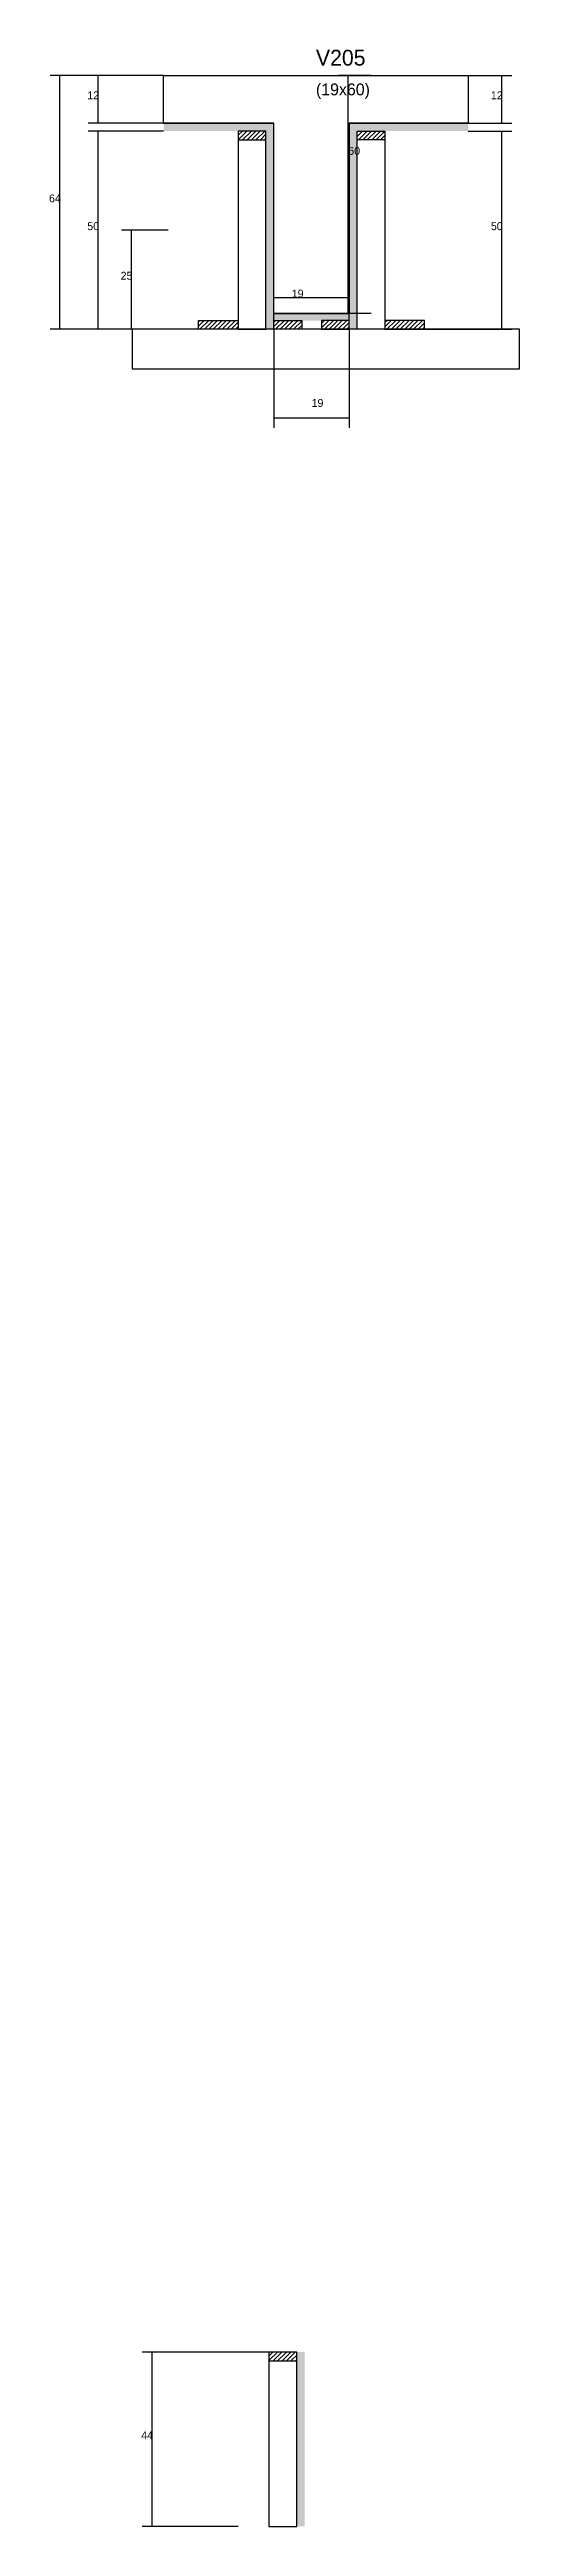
# Model space of a CAD drawing. Header units: metres. Extents: x 6391 to 8805, y 9014 to 10387.
# Drawn here: x 7611 to 7848, y 9059 to 10309 of the extents above; entities that cross this region are included whole.
import ezdxf

# ---------------------------------------------------------------- set-up
doc = ezdxf.new("R2010")
doc.units = ezdxf.units.M
for name, color, linetype in [('CONCRETO', 8, 'Continuous'), ('COTA', 2, 'Continuous'), ('Hachura', 8, 'Continuous'), ('Madeira', 52, 'Continuous'), ('Paineis', 7, 'Continuous'), ('TextoSecao', 7, 'Continuous')]:
    doc.layers.add(name, color=color, linetype=linetype)

msp = doc.modelspace()

# ---------------------------------------------------------------- texts
at = {"layer": 'COTA'}
for s, p in [('12', (7630.2, 10283.8)), ('12', (7833.7, 10283.8)), ('60', (7761.8, 10255.8)), ('64', (7610.9, 10231.8)), ('50', (7630.2, 10217.8)), ('50', (7833.7, 10217.8)), ('25', (7647, 10192.8)), ('19', (7733.3, 10183.8)), ('19', (7743.3, 10128.6)), ('44', (7657.4, 9103.2))]:
    msp.add_text(s, height=4, dxfattribs=at).set_placement(p)
at = {"layer": 'TextoSecao'}
for s, height, p in [('V205', 8, (7745.5, 10300.8)), ('(19x60)', 6, (7745.5, 10285.8))]:
    msp.add_text(s, height=height, dxfattribs=at).set_placement(p)

# ---------------------------------------------------------------- hatches: boundary and pattern name
at = {"layer": 'Hachura'}
h = msp.add_hatch(color=8, dxfattribs=at)
h.dxf.hatch_style = 1
h.paths.add_polyline_path([(7724.3, 10267.8), (7724.3, 10271.8), (7724.3, 10271.8), (7668.7, 10271.8), (7668.7, 10271.8), (7668.7, 10267.8), (7668.7, 10267.8), (7724.3, 10267.8)])
h = msp.add_hatch(dxfattribs=at)
h.set_pattern_fill('ANSI31', scale=0.5)
h.paths.add_polyline_path([(7720.3, 10263.4), (7720.3, 10267.8), (7720.3, 10267.8), (7706.3, 10267.8), (7706.3, 10267.8), (7706.3, 10263.4), (7706.3, 10263.4), (7720.3, 10263.4)])
h = msp.add_hatch(color=8, dxfattribs=at)
h.dxf.hatch_style = 1
h.paths.add_polyline_path([(7720.3, 10267.8), (7724.3, 10267.8), (7724.3, 10267.8), (7724.3, 10167.8), (7724.3, 10167.8), (7720.3, 10167.8), (7720.3, 10167.8), (7720.3, 10267.8)])
h = msp.add_hatch(color=8, dxfattribs=at)
h.dxf.hatch_style = 1
h.paths.add_polyline_path([(7822.3, 10267.8), (7822.3, 10271.8), (7822.3, 10271.8), (7762.3, 10271.8), (7762.3, 10271.8), (7762.3, 10267.8), (7762.3, 10267.8), (7822.3, 10267.8)])
h = msp.add_hatch(color=8, dxfattribs=at)
h.dxf.hatch_style = 1
h.paths.add_polyline_path([(7766.3, 10267.8), (7762.3, 10267.8), (7762.3, 10267.8), (7762.3, 10167.8), (7762.3, 10167.8), (7766.3, 10167.8), (7766.3, 10167.8), (7766.3, 10267.8)])
h = msp.add_hatch(dxfattribs=at)
h.set_pattern_fill('ANSI31', scale=0.5)
h.paths.add_polyline_path([(7766.3, 10263.4), (7766.3, 10267.8), (7766.3, 10267.8), (7780.3, 10267.8), (7780.3, 10267.8), (7780.3, 10263.4), (7780.3, 10263.4), (7766.3, 10263.4)])
h = msp.add_hatch(color=8, dxfattribs=at)
h.dxf.hatch_style = 1
h.paths.add_polyline_path([(7762.3, 10172.2), (7762.3, 10175.8), (7762.3, 10175.8), (7724.3, 10175.8), (7724.3, 10175.8), (7724.3, 10172.2), (7724.3, 10172.2), (7762.3, 10172.2)])
h = msp.add_hatch(dxfattribs=at)
h.set_pattern_fill('ANSI31', scale=0.5)
h.paths.add_polyline_path([(7686.3, 10167.8), (7686.3, 10172.2), (7686.3, 10172.2), (7706.3, 10172.2), (7706.3, 10172.2), (7706.3, 10167.8), (7706.3, 10167.8), (7686.3, 10167.8)])
h = msp.add_hatch(dxfattribs=at)
h.set_pattern_fill('ANSI31', scale=0.5)
h.paths.add_polyline_path([(7724.3, 10167.8), (7724.3, 10172.2), (7724.3, 10172.2), (7738.3, 10172.2), (7738.3, 10172.2), (7738.3, 10167.8), (7738.3, 10167.8), (7724.3, 10167.8)])
h = msp.add_hatch(dxfattribs=at)
h.set_pattern_fill('ANSI31', scale=0.5)
h.paths.add_polyline_path([(7762.3, 10167.8), (7762.3, 10172.2), (7762.3, 10172.2), (7748.3, 10172.2), (7748.3, 10172.2), (7748.3, 10167.8), (7748.3, 10167.8), (7762.3, 10167.8)])
h = msp.add_hatch(dxfattribs=at)
h.set_pattern_fill('ANSI31', scale=0.5)
h.paths.add_polyline_path([(7800.3, 10167.8), (7800.3, 10172.2), (7800.3, 10172.2), (7780.3, 10172.2), (7780.3, 10172.2), (7780.3, 10167.8), (7780.3, 10167.8), (7800.3, 10167.8)])
h = msp.add_hatch(dxfattribs=at)
h.set_pattern_fill('ANSI31', scale=0.5)
h.paths.add_polyline_path([(7735.8, 9142.8), (7735.8, 9147.2), (7735.8, 9147.2), (7721.8, 9147.2), (7721.8, 9147.2), (7721.8, 9142.8), (7721.8, 9142.8), (7735.8, 9142.8)])
h = msp.add_hatch(color=8, dxfattribs=at)
h.dxf.hatch_style = 1
h.paths.add_polyline_path([(7735.8, 9147.2), (7739.8, 9147.2), (7739.8, 9147.2), (7739.8, 9059.2), (7739.8, 9059.2), (7735.8, 9059.2), (7735.8, 9059.2), (7735.8, 9147.2)])

# ---------------------------------------------------------------- linework, layer by layer
at = {"layer": 'CONCRETO'}
msp.add_lwpolyline([(7668.7, 10271.8), (7668.7, 10295.8), (7822.3, 10295.8), (7822.3, 10271.8), (7762.3, 10271.8), (7762.3, 10175.8), (7724.3, 10175.8), (7724.3, 10271.8)], close=True, dxfattribs=at)
at = {"layer": 'COTA'}
for p, q in [((7668.7, 10295.8), (7611.4, 10295.8)), ((7616.4, 10167.8), (7616.4, 10295.8)), ((7668.7, 10295.8), (7630.7, 10295.8)), ((7635.7, 10271.8), (7635.7, 10295.8)), ((7773.3, 10295.8), (7756.8, 10295.8)), ((7761.8, 10175.8), (7761.8, 10295.8)), ((7822.3, 10295.8), (7844.2, 10295.8)), ((7839.2, 10271.8), (7839.2, 10295.8)), ((7668.7, 10271.8), (7630.7, 10271.8)), ((7668.7, 10267.8), (7630.7, 10267.8)), ((7635.7, 10167.8), (7635.7, 10267.8)), ((7822.3, 10271.8), (7844.2, 10271.8)), ((7822.3, 10267.8), (7844.2, 10267.8)), ((7839.2, 10167.8), (7839.2, 10267.8)), ((7671, 10217.8), (7647.5, 10217.8)), ((7652.5, 10167.8), (7652.5, 10217.8)), ((7724.3, 10167.8), (7724.3, 10188.8)), ((7762.3, 10167.8), (7762.3, 10188.8)), ((7724.3, 10183.8), (7762.3, 10183.8)), ((7773.3, 10175.8), (7756.8, 10175.8)), ((7690.7, 10167.8), (7611.4, 10167.8)), ((7690.7, 10167.8), (7630.7, 10167.8)), ((7671, 10167.8), (7647.5, 10167.8)), ((7724.3, 10167.8), (7724.3, 10118.1)), ((7762.3, 10167.8), (7762.3, 10118.1)), ((7795.9, 10167.8), (7844.2, 10167.8)), ((7724.3, 10123.1), (7762.3, 10123.1)), ((7721.8, 9147.2), (7657.9, 9147.2)), ((7662.9, 9059.2), (7662.9, 9147.2)), ((7706.2, 9059.2), (7657.9, 9059.2))]:
    msp.add_line(p, q, dxfattribs=at)
at = {"layer": 'Madeira'}
for points in [[(7720.3, 10263.4), (7720.3, 10267.8), (7706.3, 10267.8), (7706.3, 10263.4)], [(7720.3, 10267.8), (7706.3, 10267.8), (7706.3, 10167.8), (7720.3, 10167.8)], [(7766.3, 10263.4), (7766.3, 10267.8), (7780.3, 10267.8), (7780.3, 10263.4)], [(7766.3, 10267.8), (7780.3, 10267.8), (7780.3, 10167.8), (7766.3, 10167.8)], [(7652.9, 10147.8), (7848.1, 10147.8), (7848.1, 10167.8), (7652.9, 10167.8)], [(7686.3, 10167.8), (7686.3, 10172.2), (7706.3, 10172.2), (7706.3, 10167.8)], [(7724.3, 10167.8), (7724.3, 10172.2), (7738.3, 10172.2), (7738.3, 10167.8)], [(7762.3, 10167.8), (7762.3, 10172.2), (7748.3, 10172.2), (7748.3, 10167.8)], [(7800.3, 10167.8), (7800.3, 10172.2), (7780.3, 10172.2), (7780.3, 10167.8)], [(7735.8, 9142.8), (7735.8, 9147.2), (7721.8, 9147.2), (7721.8, 9142.8)], [(7735.8, 9147.2), (7721.8, 9147.2), (7721.8, 9059.2), (7735.8, 9059.2)]]:
    msp.add_lwpolyline(points, close=True, dxfattribs=at)
at = {"layer": 'Paineis'}
for p, q in [((7668.7, 10271.8), (7724.3, 10271.8)), ((7762.3, 10271.8), (7822.3, 10271.8)), ((7724.3, 10175.8), (7762.3, 10175.8))]:
    msp.add_line(p, q, dxfattribs=at)

msp.set_redraw_order([(e.dxf.handle, doc.entitydb.next_handle()) for e in msp.query("TEXT MTEXT ATTDEF DIMENSION ARC_DIMENSION")])  # texts and dimensions are drawn at this point

doc.saveas('drawing.dxf')
